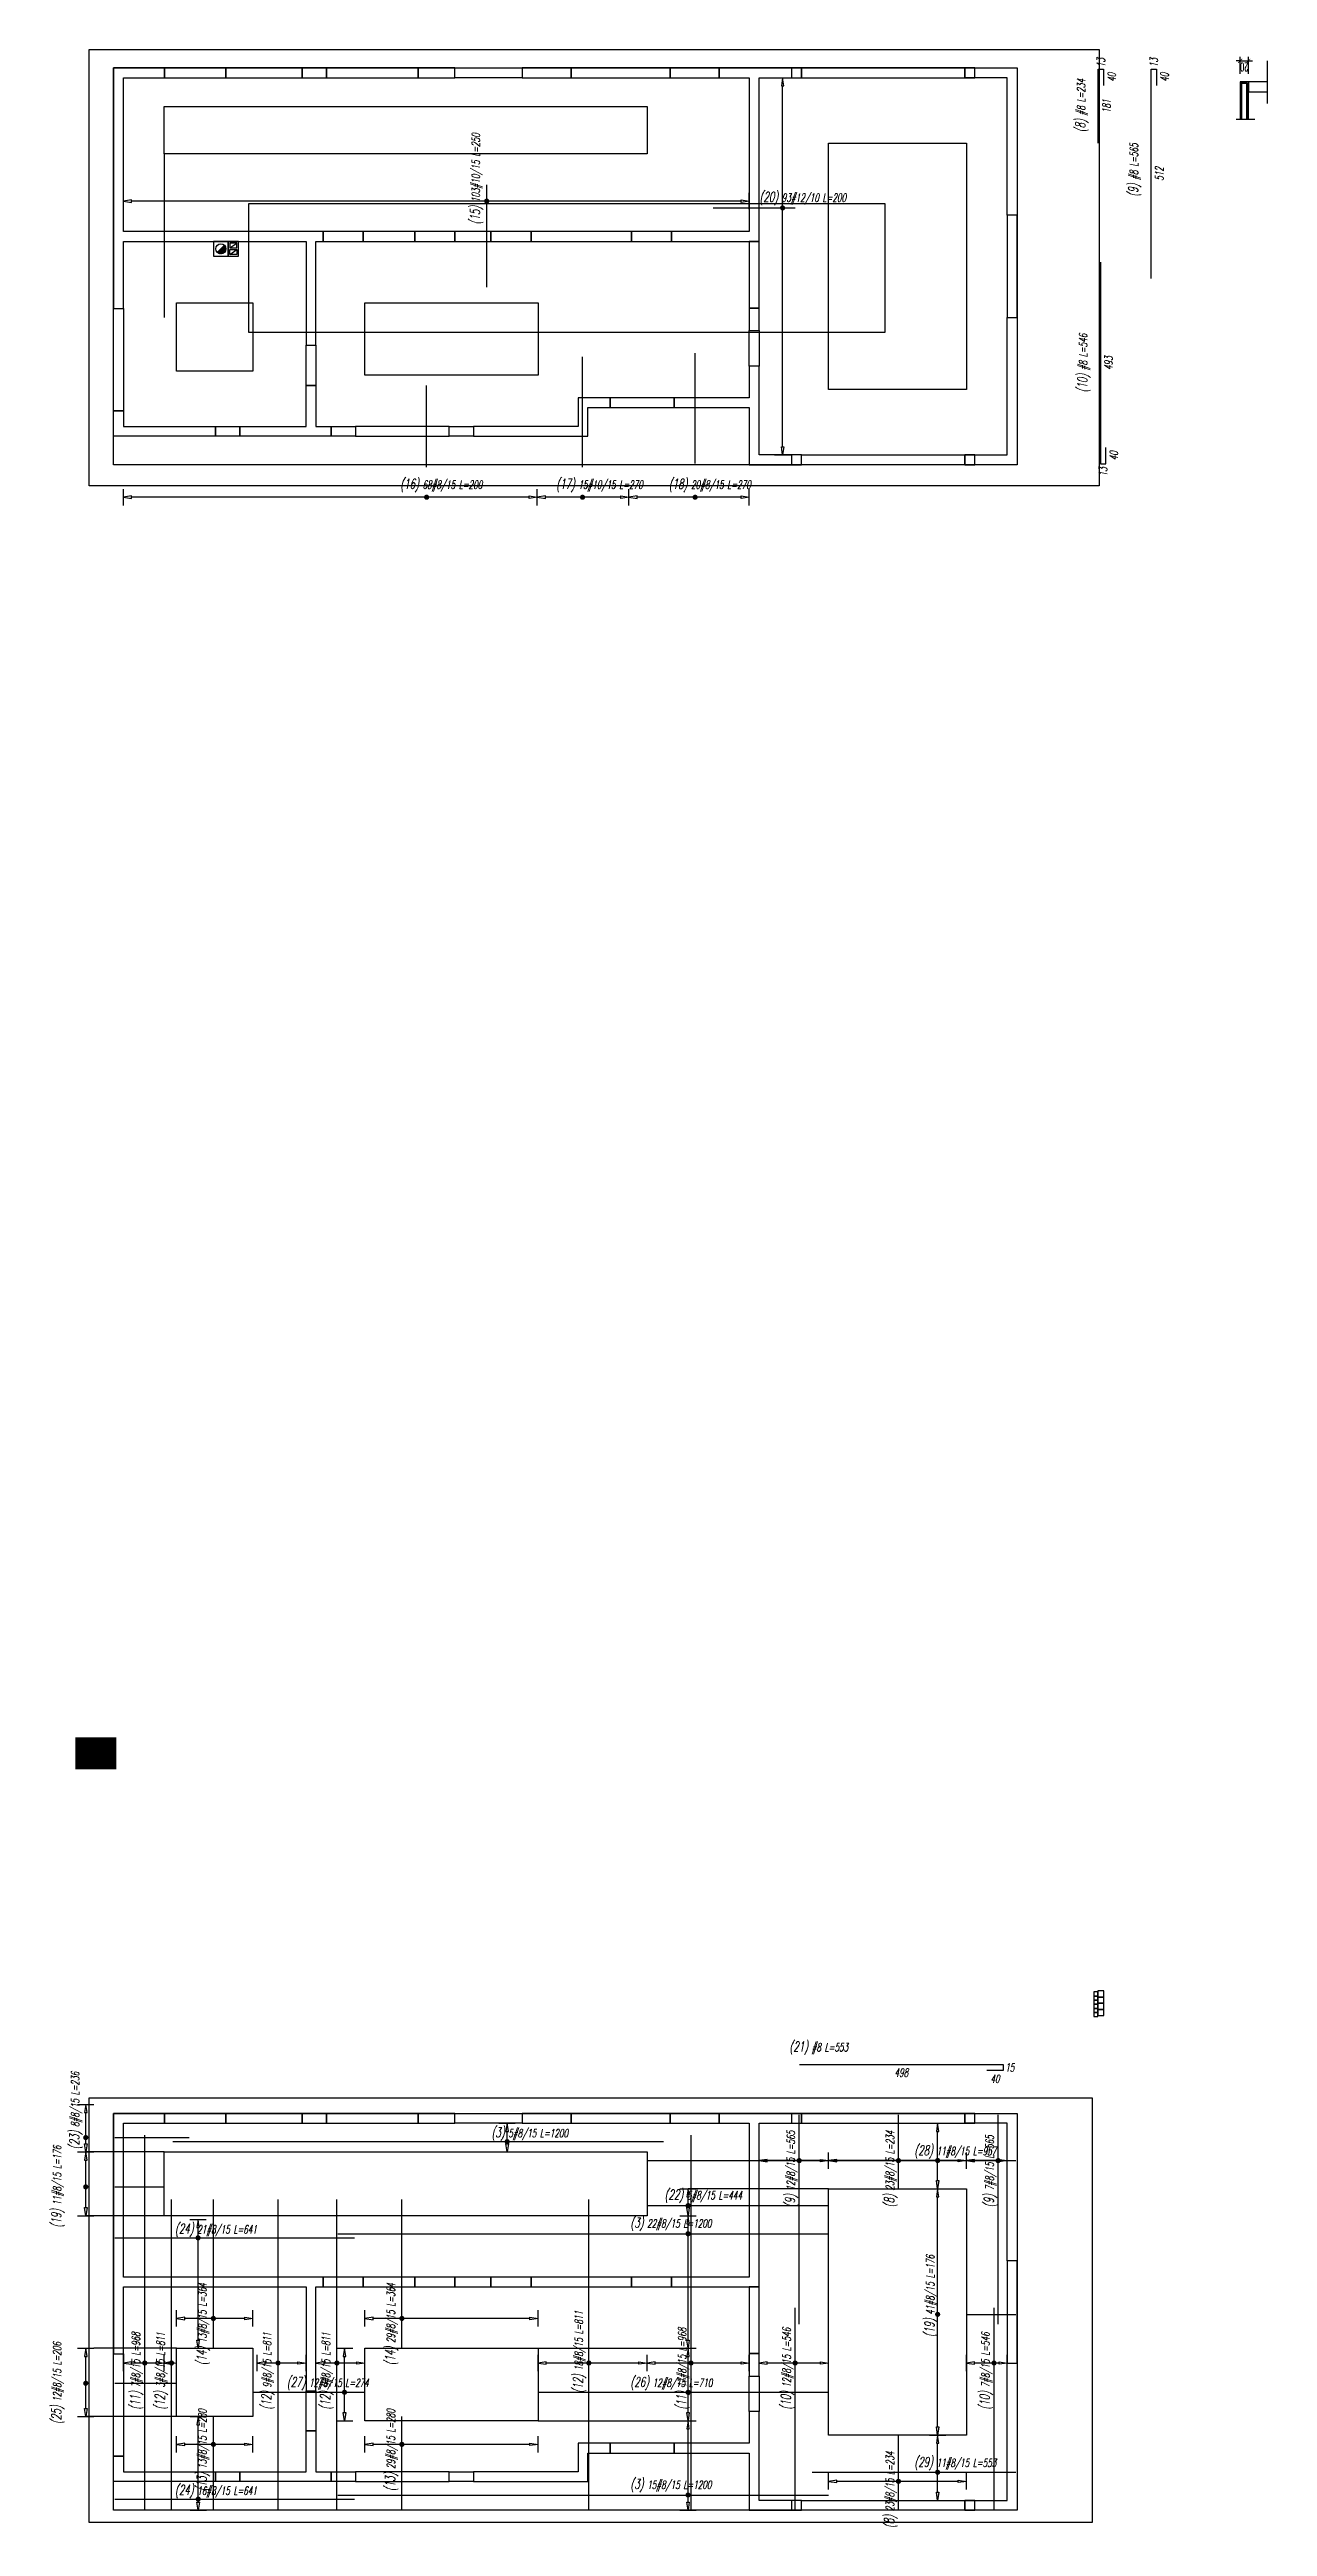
# Model space of a CAD drawing. Header units: millimetres. Extents: x -24587 to 37983, y -70862 to 338.
# Drawn here: x 30628 to 33607, y -66601 to -60546 of the extents above; entities that cross this region are included whole.
import ezdxf
from ezdxf.enums import TextEntityAlignment as Align

# ---------------------------------------------------------------- set-up
doc = ezdxf.new("R2010")
doc.units = ezdxf.units.MM
doc.header["$LTSCALE"] = 50
doc.linetypes.add('CENTER', pattern=[2, 1.25, -0.25, 0.25, -0.25])
doc.layers.get('Defpoints').update_dxf_attribs({"color": 251})
doc.layers.add('__NIEDRUK__', color=54, linetype='Continuous', plot=False)
for name, color, linetype in [('A-URZADZENIA', 93, 'Continuous'), ('K-DREWNO_OSIE', 8, 'CENTER'), ('K-HATCH', 8, 'Continuous'), ('K-NADPROŻA', 61, 'Continuous'), ('K-PODKŁAD', 255, 'Continuous'), ('K-SCIANY', 2, 'Continuous'), ('K-STROPY', 161, 'Continuous'), ('K-SŁUPY', 131, 'Continuous'), ('K-WYMIARY', 1, 'Continuous'), ('ZBROJA_HATCH', 21, 'Continuous'), ('ZBROJA_NIEZLICZAC', 255, 'Continuous'), ('ZBROJA_PRET', 161, 'Continuous'), ('ZBROJA_RZUTPR', 141, 'Continuous'), ('ZBROJA_RZUTPR1', 255, 'Continuous'), ('ZBROJA_WADLIWE', 1, 'Continuous'), ('ZBROJA_ZASIEG', 253, 'Continuous'), ('ZBROJA_ZESTAWIENIE', 62, 'Continuous'), ('ZBROJA_ZESTAWIENIE1', 252, 'Continuous'), ('ZBROJA_ZESTAWIENIE2', 30, 'Continuous'), ('ZBROJA_ZESTAWIENIE3', 141, 'Continuous'), ('ZBROJA_ZESTAWIENIE4', 210, 'Continuous'), ('ZBROJA_ZLICZAC', 125, 'Continuous')]:
    doc.layers.add(name, color=color, linetype=linetype)
doc.styles.add('STYL_ZBROJA', font='romanszb.shx', dxfattribs={"width": 0.65, "oblique": 12})
doc.styles.add('WYM1', font='romanszb.shx', dxfattribs={"width": 0.6})
doc.dimstyles.new('CM100', dxfattribs={"dimscale": 5, "dimtxt": 2, "dimasz": 1, "dimexe": 1, "dimexo": 2, "dimgap": 0.5, "dimtad": 1, "dimrnd": 0.5, "dimdsep": 46, "dimtxsty": 'WYM1', "dimblk": 'OBLIQUE', "dimcen": 0, "dimdle": 1, "dimclrd": 253, "dimclre": 251, "dimclrt": 30, "dimadec": 0, "dimazin": 0, "dimtfac": 1, "dimtix": 1, "dimtmove": 0, "dimatfit": 0, "dimfxl": 1, "dimtfillclr": 256, "dimtolj": 1, "dimarcsym": 0})
picture_1 = doc.add_image_def('image2.png', size_in_pixel=(1212, 513))
picture_2 = doc.add_image_def('image4.png', size_in_pixel=(1221, 527))

msp = doc.modelspace()

# ---------------------------------------------------------------- texts
at = {"layer": 'ZBROJA_NIEZLICZAC', "char_height": 20, "attachment_point": 8, "rotation": 90, "style": 'STYL_ZBROJA'}
for s, insert in [('\\H24;\\C71;\\H20;\\C256;\\H24;\\C71;(8)\\H20;\\C256; #8 L=234', (33169.307, -60683.46)), ('\\H24;\\C71;\\H20;\\C256;\\H24;\\C71;(9)\\H20;\\C256; #8 L=565', (33298.571, -60840.96)), ('\\H24;\\C71;\\H20;\\C256;\\H24;\\C71;(10)\\H20;\\C256; #8 L=546', (33174.48, -61312.96))]:
    msp.add_mtext(s, dxfattribs=dict(at, insert=insert))
at = {"layer": 'ZBROJA_NIEZLICZAC', "insert": (32509.731, -65447.653), "char_height": 20, "attachment_point": 8, "style": 'STYL_ZBROJA'}
msp.add_mtext('\\H24;\\C71;\\H20;\\C256;\\H24;\\C71;(21)\\H20;\\C256; #8 L=553', dxfattribs=at)
at = {"layer": 'ZBROJA_RZUTPR1', "style": 'STYL_ZBROJA', "oblique": 12, "width": 0.65}
for p in [(33199.807, -60567.27), (33329.071, -60567.27), (33204.98, -61567.46)]:
    msp.add_text('13', height=20, rotation=90, dxfattribs=at).set_placement(p, align=Align.MIDDLE_RIGHT)
for s, p in [('40', (33226.307, -60614.46)), ('40', (33355.571, -60614.46)), ('181', (33213.307, -60684.96)), ('512', (33342.571, -60850.46)), ('493', (33218.48, -61312.96)), ('40', (33231.48, -61539.46))]:
    msp.add_text(s, height=20, rotation=90, dxfattribs=at).set_placement(p, align=Align.MIDDLE)
for s, p in [('498', (32711.731, -65491.653)), ('40', (32940.731, -65506.653))]:
    msp.add_text(s, height=20, dxfattribs=at).set_placement(p, align=Align.MIDDLE)
msp.add_text('15', height=20, dxfattribs=at).set_placement((32987.921, -65479.153), align=Align.MIDDLE_RIGHT)
at = {"layer": 'ZBROJA_ZLICZAC', "char_height": 20, "attachment_point": 7, "rotation": 90, "style": 'STYL_ZBROJA'}
for s, insert in [('\\H24;\\C71;\\H20;\\C256;\\H24;\\C71;(15)\\H20;\\C256; 103#10/15 L=250', (31688.696, -60973.995)), ('\\H24;\\C71;\\H20;\\C256;\\H24;\\C71;(23)\\H20;\\C256; 8#8/15 L=236', (30708.89, -65679.07)), ('\\H24;\\C71;\\H20;\\C256;\\H24;\\C71;(19)\\H20;\\C256; 11#8/15 L=176', (30664.605, -65870.542)), ('\\H24;\\C71;\\H20;\\C256;\\H24;\\C71;(9)\\H20;\\C256; 12#8/15 L=565', (32459.169, -65820.809)), ('\\H24;\\C71;\\H20;\\C256;\\H24;\\C71;(8)\\H20;\\C256; 23#8/15 L=234', (32701.878, -65820.809)), ('\\H24;\\C71;\\H20;\\C256;\\H24;\\C71;(9)\\H20;\\C256; 7#8/15 L=565', (32945.62, -65820.809)), ('\\H24;\\C71;\\H20;\\C256;\\H24;\\C71;(19)\\H20;\\C256; 41#8/15 L=176', (32800.384, -66137.869)), ('\\H24;\\C71;\\H20;\\C256;\\H24;\\C71;(14)\\H20;\\C256; 13#8/15 L=364', (31020.157, -66206.875)), ('\\H24;\\C71;\\H20;\\C256;\\H24;\\C71;(14)\\H20;\\C256; 29#8/15 L=364', (31481.157, -66206.875)), ('\\H24;\\C71;\\H20;\\C256;\\H24;\\C71;(12)\\H20;\\C256; 18#8/15 L=811', (31940.786, -66274.6)), ('\\H24;\\C71;\\H20;\\C256;\\H24;\\C71;(11)\\H20;\\C256; 17#8/15 L=968', (32193.585, -66315.767)), ('\\H24;\\C71;\\H20;\\C256;\\H24;\\C71;(10)\\H20;\\C256; 12#8/15 L=546', (32449.169, -66315.767)), ('\\H24;\\C71;\\H20;\\C256;\\H24;\\C71;(25)\\H20;\\C256; 12#8/15 L=206', (30664.605, -66350.542)), ('\\H24;\\C71;\\H20;\\C256;\\H24;\\C71;(11)\\H20;\\C256; 7#8/15 L=968', (30857.474, -66315.767)), ('\\H24;\\C71;\\H20;\\C256;\\H24;\\C71;(12)\\H20;\\C256; 3#8/15 L=811', (30917.77, -66315.767)), ('\\H24;\\C71;\\H20;\\C256;\\H24;\\C71;(12)\\H20;\\C256; 9#8/15 L=811', (31178.336, -66315.767)), ('\\H24;\\C71;\\H20;\\C256;\\H24;\\C71;(12)\\H20;\\C256; 9#8/15 L=811', (31322.336, -66315.767)), ('\\H24;\\C71;\\H20;\\C256;\\H24;\\C71;(10)\\H20;\\C256; 7#8/15 L=546', (32935.62, -66315.767)), ('\\H24;\\C71;\\H20;\\C256;\\H24;\\C71;(13)\\H20;\\C256; 13#8/15 L=280', (31020.157, -66514.643)), ('\\H24;\\C71;\\H20;\\C256;\\H24;\\C71;(13)\\H20;\\C256; 29#8/15 L=280', (31481.157, -66514.643)), ('\\H24;\\C71;\\H20;\\C256;\\H24;\\C71;(8)\\H20;\\C256; 23#8/15 L=234', (32701.878, -66604.809))]:
    msp.add_mtext(s, dxfattribs=dict(at, insert=insert))
at = {"layer": 'ZBROJA_ZLICZAC', "char_height": 20, "attachment_point": 7, "style": 'STYL_ZBROJA'}
for s, insert in [('\\H24;\\C71;\\H20;\\C256;\\H24;\\C71;(20)\\H20;\\C256; 93#12/10 L=200', (32364.829, -60926.527)), ('\\H24;\\C71;\\H20;\\C256;\\H24;\\C71;(16)\\H20;\\C256; 68#8/15 L=200', (31486.166, -61628)), ('\\H24;\\C71;\\H20;\\C256;\\H24;\\C71;(17)\\H20;\\C256; 15#10/15 L=270', (31867.511, -61628)), ('\\H24;\\C71;\\H20;\\C256;\\H24;\\C71;(18)\\H20;\\C256; 20#8/15 L=270', (32142.866, -61628)), ('\\H24;\\C71;\\H20;\\C256;\\H24;\\C71;(3)\\H20;\\C256; 5#8/15 L=1200', (31709.25, -65657.784)), ('\\H24;\\C71;\\H20;\\C256;\\H24;\\C71;(28)\\H20;\\C256; 11#8/15 L=957', (32743.478, -65701.425)), ('\\H24;\\C71;\\H20;\\C256;\\H24;\\C71;(22)\\H20;\\C256; 5#8/15 L=444', (32132.677, -65809.618)), ('\\H24;\\C71;\\H20;\\C256;\\H24;\\C71;(24)\\H20;\\C256; 21#8/15 L=641', (30935.043, -65892.907)), ('\\H24;\\C71;\\H20;\\C256;\\H24;\\C71;(3)\\H20;\\C256; 22#8/15 L=1200', (32048.957, -65878.422)), ('\\H24;\\C71;\\H20;\\C256;\\H24;\\C71;(27)\\H20;\\C256; 12#8/15 L=274', (31208.686, -66267.823)), ('\\H24;\\C71;\\H20;\\C256;\\H24;\\C71;(26)\\H20;\\C256; 12#8/15 L=710', (32048.957, -66267.823)), ('\\H24;\\C71;\\H20;\\C256;\\H24;\\C71;(29)\\H20;\\C256; 11#8/15 L=553', (32743.478, -66463.425)), ('\\H24;\\C71;\\H20;\\C256;\\H24;\\C71;(24)\\H20;\\C256; 16#8/15 L=641', (30935.043, -66531.573)), ('\\H24;\\C71;\\H20;\\C256;\\H24;\\C71;(3)\\H20;\\C256; 15#8/15 L=1200', (32048.957, -66517.088))]:
    msp.add_mtext(s, dxfattribs=dict(at, insert=insert))

# ---------------------------------------------------------------- blocks, each defined once
blk = doc.blocks.new('A$C0BFB608B')
h = blk.add_hatch()
h.set_pattern_fill('ANSI31', color=256, scale=8)
h.set_pattern_definition([(315, (77083.3279, 191572.2395), (0.707106781, 0.707106781), [])])
h.paths.add_polyline_path([(8.8, 8.8, 0.198912), (0, 12.4, 0.668179), (-8.8, -8.8)])
blk.add_lwpolyline([(18, 18), (-18, 18), (-18, -18), (18, -18)], close=True)
blk.add_lwpolyline([(8.8, 8.8), (-8.8, -8.8)])
blk.add_circle((0, 0), 12.4)
blk = doc.blocks.new('A$C650043E8')
for points in [[(12.5, -18), (12.5, 18), (-12.5, 18), (-12.5, -18)], [(-8.5, 14), (8.5, 14), (8.5, 2), (-8.5, 2)], [(-8.5, -14), (8.5, -14), (8.5, -2), (-8.5, -2)]]:
    blk.add_lwpolyline(points, close=True)
blk = doc.blocks.new('_ArchTick')
at = {"color": 0, "linetype": 'ByBlock', "const_width": 0.15}
blk.add_lwpolyline([(-0.5, -0.5), (0.5, 0.5)], dxfattribs=at)
blk = doc.blocks.new('*D559')
at = {"layer": 'Defpoints', "color": 0, "transparency": 16777216}
for p in [(33560.4, -60574.1), (33540.4, -60625.7), (33560.4, -60625.7)]:
    blk.add_point(p, dxfattribs=at)
at = {"layer": 'K-WYMIARY', "color": 253, "lineweight": -2, "transparency": 16777216}
for p, q in [((33540.4, -60574.1), (33530.4, -60574.1)), ((33540.4, -60574.1), (33560.4, -60574.1)), ((33560.4, -60574.1), (33570.4, -60574.1))]:
    blk.add_line(p, q, dxfattribs=at)
at = {"layer": 'K-WYMIARY', "color": 251, "lineweight": -2, "transparency": 16777216}
for p, q in [((33540.4, -60605.7), (33540.4, -60564.1)), ((33560.4, -60605.7), (33560.4, -60564.1))]:
    blk.add_line(p, q, dxfattribs=at)
at = {"layer": 'K-WYMIARY', "color": 253, "lineweight": -2, "transparency": 16777216, "xscale": 10, "yscale": 10, "zscale": 10}
blk.add_blockref('_ArchTick', (33540.4, -60574.1), dxfattribs=at)
at = {"layer": 'K-WYMIARY', "color": 253, "lineweight": -2, "transparency": 16777216, "xscale": 10, "yscale": 10, "zscale": 10, "rotation": 180}
blk.add_blockref('_ArchTick', (33560.4, -60574.1), dxfattribs=at)
at = {"layer": 'K-WYMIARY', "color": 30, "transparency": 16777216, "insert": (33550.4, -60589.1), "char_height": 20, "attachment_point": 5, "rotation": 180, "style": 'WYM1'}
blk.add_mtext('\\A1;20', dxfattribs=at)

# ---------------------------------------------------------------- dimensions: what is measured, and where the dimension line sits
at = {"layer": 'K-WYMIARY'}
dim = msp.add_linear_dim(base=(33560.367, -60574.058), p1=(33540.367, -60625.731), p2=(33560.367, -60625.731), angle=180, dimstyle='CM100', override={"dimscale": 10, "dimblk": 'ArchTick'}, dxfattribs=at)
dim.commit()
dim.dimension.update_dxf_attribs({"geometry": '*D559', "text_midpoint": (33550.367, -60589.058)})

# ---------------------------------------------------------------- linework, layer by layer
for points in [[(33607.186, -60678.223), (33607.186, -60573.914)], [(33560.367, -60716.372), (33560.367, -60625.731), (33540.367, -60625.731), (33540.367, -60716.372)], [(33607.186, -60625.731), (33560.367, -60625.731), (33560.367, -60649.731), (33607.186, -60649.731)], [(33530.786, -60716.372), (33575.813, -60716.372)]]:
    msp.add_lwpolyline(points)
at = {"layer": '__NIEDRUK__'}
for points in [[(33557.867, -60716.372), (33557.867, -60628.231), (33542.867, -60628.231), (33542.867, -60716.372)], [(33556.867, -60716.372), (33556.867, -60629.231), (33543.867, -60629.231), (33543.867, -60716.372)]]:
    msp.add_lwpolyline(points, dxfattribs=at)
msp.add_lwpolyline([(31115.973, -60922.794), (32671.306, -60922.794), (32671.306, -61238.127), (31115.973, -61238.127)], close=True, dxfattribs=at)
at = {"layer": 'A-URZADZENIA'}
for p, q in [((31069.306, -61031.46), (31086.306, -61019.46)), ((31069.306, -61031.46), (31086.306, -61019.46)), ((31069.306, -61047.46), (31086.306, -61035.46)), ((31069.306, -61047.46), (31086.306, -61035.46))]:
    msp.add_line(p, q, dxfattribs=at)
at = {"layer": 'K-DREWNO_OSIE'}
msp.add_lwpolyline([(31115.973, -60922.794), (32671.306, -60922.794), (32671.306, -61238.127), (31115.973, -61238.127)], close=True, dxfattribs=at)
at = {"layer": 'K-HATCH'}
for points in [[(30908.64, -60685.46), (32089.64, -60685.46), (32089.64, -60801.46), (30908.64, -60801.46)], [(32533.64, -60775.46), (32870.64, -60775.46), (32870.64, -61377.46), (32533.64, -61377.46)], [(30938.64, -61165.46), (31125.64, -61165.46), (31125.64, -61332.46), (30938.64, -61332.46)], [(31399.64, -61165.46), (31823.065, -61165.46), (31823.065, -61342.46), (31399.64, -61342.46)], [(30908.64, -65685.46), (32089.64, -65685.46), (32089.64, -65841.46), (30908.64, -65841.46)], [(32533.64, -65775.46), (32870.64, -65775.46), (32870.64, -66377.46), (32533.64, -66377.46)], [(30938.64, -66165.46), (31125.64, -66165.46), (31125.64, -66332.46), (30938.64, -66332.46)], [(31399.64, -66165.46), (31823.065, -66165.46), (31823.065, -66342.46), (31399.64, -66342.46)]]:
    msp.add_lwpolyline(points, close=True, dxfattribs=at)
for points in [[(30908.64, -65685.46), (30716.649, -65685.46)], [(32533.64, -65775.46), (32189.853, -65775.46)], [(30908.64, -65841.46), (30716.649, -65841.46)], [(30938.64, -66165.46), (30736.649, -66165.46)], [(31823.065, -66165.46), (32189.853, -66165.46)], [(30938.64, -66332.46), (30716.649, -66332.46)], [(31823.065, -66342.46), (32189.853, -66342.46)]]:
    msp.add_lwpolyline(points, dxfattribs=at)
at = {"layer": 'K-NADPROŻA'}
for points in [[(30909.351, -60615.46), (31059.351, -60615.46), (31059.351, -60591.46), (30909.351, -60591.46)], [(31245.64, -60615.46), (31305.64, -60615.46), (31305.64, -60591.46), (31245.64, -60591.46)], [(31529.713, -60615.46), (31619.713, -60615.46), (31619.713, -60591.46), (31529.713, -60591.46)], [(31784.032, -60615.46), (31904.032, -60615.46), (31904.032, -60591.46), (31784.032, -60591.46)], [(32146.205, -60615.46), (32266.205, -60615.46), (32266.205, -60591.46), (32146.205, -60591.46)], [(32467.14, -60615.46), (32867.14, -60615.46), (32867.14, -60591.46), (32467.14, -60591.46)], [(32994.64, -60951.46), (32970.64, -60951.46), (32970.64, -61201.46), (32994.64, -61201.46)], [(31297.59, -61015.46), (31395.64, -61015.46), (31395.64, -60991.46), (31297.59, -60991.46)], [(31521.663, -61015.46), (31619.713, -61015.46), (31619.713, -60991.46), (31521.663, -60991.46)], [(31707.713, -61015.46), (31805.762, -61015.46), (31805.762, -60991.46), (31707.713, -60991.46)], [(32051.466, -61015.46), (32149.516, -61015.46), (32149.516, -60991.46), (32051.466, -60991.46)], [(32339.64, -61178.46), (32363.64, -61178.46), (32363.64, -61015.46), (32339.64, -61015.46)], [(30784.64, -61179.334), (30808.64, -61179.334), (30808.64, -61429.334), (30784.64, -61429.334)], [(31255.64, -61269.41), (31279.64, -61269.41), (31279.64, -61367.46), (31255.64, -61367.46)], [(32339.64, -61233.21), (32363.64, -61233.21), (32363.64, -61320.21), (32339.64, -61320.21)], [(32156.14, -61397.46), (31999.14, -61397.46), (31999.14, -61421.46), (32156.14, -61421.46)], [(31093.83, -61491.46), (31033.83, -61491.46), (31033.83, -61467.46), (31093.83, -61467.46)], [(31376.57, -61491.46), (31316.57, -61491.46), (31316.57, -61467.46), (31376.57, -61467.46)], [(31665.508, -61491.46), (31605.508, -61491.46), (31605.508, -61467.46), (31665.508, -61467.46)], [(32867.14, -61561.46), (32467.14, -61561.46), (32467.14, -61537.46), (32867.14, -61537.46)], [(30909.351, -65615.46), (31059.351, -65615.46), (31059.351, -65591.46), (30909.351, -65591.46)], [(31245.64, -65615.46), (31305.64, -65615.46), (31305.64, -65591.46), (31245.64, -65591.46)], [(31529.713, -65615.46), (31619.713, -65615.46), (31619.713, -65591.46), (31529.713, -65591.46)], [(31784.032, -65615.46), (31904.032, -65615.46), (31904.032, -65591.46), (31784.032, -65591.46)], [(32146.205, -65615.46), (32266.205, -65615.46), (32266.205, -65591.46), (32146.205, -65591.46)], [(32467.14, -65615.46), (32867.14, -65615.46), (32867.14, -65591.46), (32467.14, -65591.46)], [(31297.59, -66015.46), (31395.64, -66015.46), (31395.64, -65991.46), (31297.59, -65991.46)], [(31521.663, -66015.46), (31619.713, -66015.46), (31619.713, -65991.46), (31521.663, -65991.46)], [(31707.713, -66015.46), (31805.762, -66015.46), (31805.762, -65991.46), (31707.713, -65991.46)], [(32051.466, -66015.46), (32149.516, -66015.46), (32149.516, -65991.46), (32051.466, -65991.46)], [(32994.64, -65951.46), (32970.64, -65951.46), (32970.64, -66201.46), (32994.64, -66201.46)], [(32339.64, -66178.46), (32363.64, -66178.46), (32363.64, -66015.46), (32339.64, -66015.46)], [(30784.64, -66179.334), (30808.64, -66179.334), (30808.64, -66429.334), (30784.64, -66429.334)], [(32339.64, -66233.21), (32363.64, -66233.21), (32363.64, -66320.21), (32339.64, -66320.21)], [(31255.64, -66269.41), (31279.64, -66269.41), (31279.64, -66367.46), (31255.64, -66367.46)], [(32156.14, -66397.46), (31999.14, -66397.46), (31999.14, -66421.46), (32156.14, -66421.46)], [(31093.83, -66491.46), (31033.83, -66491.46), (31033.83, -66467.46), (31093.83, -66467.46)], [(31376.57, -66491.46), (31316.57, -66491.46), (31316.57, -66467.46), (31376.57, -66467.46)], [(31665.508, -66491.46), (31605.508, -66491.46), (31605.508, -66467.46), (31665.508, -66467.46)], [(32867.14, -66561.46), (32467.14, -66561.46), (32467.14, -66537.46), (32867.14, -66537.46)]]:
    msp.add_lwpolyline(points, close=True, dxfattribs=at)
at = {"layer": 'K-SCIANY'}
for points in [[(30909.351, -60591.46), (30784.64, -60591.46), (30784.64, -61179.334), (30808.64, -61179.334), (30808.64, -61015.46), (31255.64, -61015.46), (31255.64, -61269.41), (31279.64, -61269.41), (31279.64, -61015.46), (31297.59, -61015.46), (31297.59, -60991.46), (30808.64, -60991.46), (30808.64, -60615.46), (30909.351, -60615.46)], [(31059.351, -60615.46), (31245.64, -60615.46), (31245.64, -60591.46), (31059.351, -60591.46)], [(31305.64, -60615.46), (31529.713, -60615.46), (31529.713, -60591.46), (31305.64, -60591.46)], [(31784.032, -60615.46), (31619.713, -60615.46), (31619.713, -60591.46), (31784.032, -60591.46)], [(31904.032, -60615.46), (32146.205, -60615.46), (32146.205, -60591.46), (31904.032, -60591.46)], [(32867.14, -60591.46), (32994.64, -60591.46), (32994.64, -60951.46), (32970.64, -60951.46), (32970.64, -60615.46), (32867.14, -60615.46)], [(31521.663, -60991.46), (31395.64, -60991.46), (31395.64, -61015.46), (31521.663, -61015.46)], [(31619.713, -61015.46), (31707.713, -61015.46), (31707.713, -60991.46), (31619.713, -60991.46)], [(31805.762, -61015.46), (32051.466, -61015.46), (32051.466, -60991.46), (31805.762, -60991.46)], [(32970.64, -61201.46), (32994.64, -61201.46), (32994.64, -61561.46), (32867.14, -61561.46), (32867.14, -61537.46), (32970.64, -61537.46)], [(32467.062, -61537.46), (32363.64, -61537.46), (32363.64, -61320.21), (32339.64, -61320.21), (32339.64, -61397.46), (32156.14, -61397.46), (32156.14, -61421.46), (32339.64, -61421.46), (32339.64, -61561.46), (32467.14, -61561.46)], [(31255.64, -61367.46), (31279.64, -61367.46), (31279.64, -61467.46), (31316.57, -61467.46), (31316.57, -61491.46), (31093.83, -61491.46), (31093.83, -61467.46), (31255.64, -61467.46)], [(31033.83, -61491.46), (30784.64, -61491.46), (30784.64, -61429.334), (30808.64, -61429.334), (30808.64, -61467.46), (31033.83, -61467.46)], [(31999.14, -61397.46), (31921.14, -61397.46), (31921.14, -61467.46), (31665.508, -61467.46), (31665.508, -61491.46), (31945.14, -61491.46), (31945.14, -61421.46), (31999.14, -61421.46)], [(31376.57, -61491.46), (31605.508, -61491.46), (31605.508, -61467.46), (31376.57, -61467.46)], [(30909.351, -65591.46), (30784.64, -65591.46), (30784.64, -66179.334), (30808.64, -66179.334), (30808.64, -66015.46), (31255.64, -66015.46), (31255.64, -66269.41), (31279.64, -66269.41), (31279.64, -66015.46), (31297.59, -66015.46), (31297.59, -65991.46), (30808.64, -65991.46), (30808.64, -65615.46), (30909.351, -65615.46)], [(31059.351, -65615.46), (31245.64, -65615.46), (31245.64, -65591.46), (31059.351, -65591.46)], [(31305.64, -65615.46), (31529.713, -65615.46), (31529.713, -65591.46), (31305.64, -65591.46)], [(31784.032, -65615.46), (31619.713, -65615.46), (31619.713, -65591.46), (31784.032, -65591.46)], [(31904.032, -65615.46), (32146.205, -65615.46), (32146.205, -65591.46), (31904.032, -65591.46)], [(32867.14, -65591.46), (32994.64, -65591.46), (32994.64, -65951.46), (32970.64, -65951.46), (32970.64, -65615.46), (32867.14, -65615.46)], [(31521.663, -65991.46), (31395.64, -65991.46), (31395.64, -66015.46), (31521.663, -66015.46)], [(31619.713, -66015.46), (31707.713, -66015.46), (31707.713, -65991.46), (31619.713, -65991.46)], [(31805.762, -66015.46), (32051.466, -66015.46), (32051.466, -65991.46), (31805.762, -65991.46)], [(32970.64, -66201.46), (32994.64, -66201.46), (32994.64, -66561.46), (32867.14, -66561.46), (32867.14, -66537.46), (32970.64, -66537.46)], [(32467.062, -66537.46), (32363.64, -66537.46), (32363.64, -66320.21), (32339.64, -66320.21), (32339.64, -66397.46), (32156.14, -66397.46), (32156.14, -66421.46), (32339.64, -66421.46), (32339.64, -66561.46), (32467.14, -66561.46)], [(31255.64, -66367.46), (31279.64, -66367.46), (31279.64, -66467.46), (31316.57, -66467.46), (31316.57, -66491.46), (31093.83, -66491.46), (31093.83, -66467.46), (31255.64, -66467.46)], [(31999.14, -66397.46), (31921.14, -66397.46), (31921.14, -66467.46), (31665.508, -66467.46), (31665.508, -66491.46), (31945.14, -66491.46), (31945.14, -66421.46), (31999.14, -66421.46)], [(31033.83, -66491.46), (30784.64, -66491.46), (30784.64, -66429.334), (30808.64, -66429.334), (30808.64, -66467.46), (31033.83, -66467.46)], [(31376.57, -66491.46), (31605.508, -66491.46), (31605.508, -66467.46), (31376.57, -66467.46)]]:
    msp.add_lwpolyline(points, close=True, dxfattribs=at)
for points in [[(32149.516, -60991.46), (32149.516, -61015.46), (32363.64, -61015.46), (32363.64, -60615.46), (32467.14, -60615.46), (32467.14, -60591.46), (32266.205, -60591.46), (32266.205, -60615.46), (32339.64, -60615.46), (32339.64, -60991.46), (32149.516, -60991.46)], [(32149.516, -65991.46), (32149.516, -66015.46), (32363.64, -66015.46), (32363.64, -65615.46), (32467.14, -65615.46), (32467.14, -65591.46), (32266.205, -65591.46), (32266.205, -65615.46), (32339.64, -65615.46), (32339.64, -65991.46), (32149.516, -65991.46)]]:
    msp.add_lwpolyline(points, dxfattribs=at)
at = {"layer": 'K-STROPY'}
for points in [[(30784.64, -60591.46), (32994.64, -60591.46), (32994.64, -61561.46), (30784.64, -61561.46)], [(30784.64, -65591.46), (32994.64, -65591.46), (32994.64, -66561.46), (30784.64, -66561.46)]]:
    msp.add_lwpolyline(points, close=True, dxfattribs=at)
at = {"layer": 'K-SŁUPY'}
for points in [[(32443.14, -60615.46), (32467.14, -60615.46), (32467.14, -60591.46), (32443.14, -60591.46)], [(32867.14, -60615.46), (32891.14, -60615.46), (32891.14, -60591.46), (32867.14, -60591.46)], [(32339.64, -61233.21), (32363.64, -61233.21), (32363.64, -61178.46), (32339.64, -61178.46)], [(32443.14, -61561.46), (32467.14, -61561.46), (32467.14, -61537.46), (32443.14, -61537.46)], [(32867.14, -61561.46), (32891.14, -61561.46), (32891.14, -61537.46), (32867.14, -61537.46)], [(32443.14, -65615.46), (32467.14, -65615.46), (32467.14, -65591.46), (32443.14, -65591.46)], [(32867.14, -65615.46), (32891.14, -65615.46), (32891.14, -65591.46), (32867.14, -65591.46)], [(32339.64, -66233.21), (32363.64, -66233.21), (32363.64, -66178.46), (32339.64, -66178.46)], [(32443.14, -66561.46), (32467.14, -66561.46), (32467.14, -66537.46), (32443.14, -66537.46)], [(32867.14, -66561.46), (32891.14, -66561.46), (32891.14, -66537.46), (32867.14, -66537.46)]]:
    msp.add_lwpolyline(points, close=True, dxfattribs=at)
at = {"layer": 'K-WYMIARY'}
for points in [[(33182.139, -65304.522), (33192.139, -65304.522), (33192.139, -65294.522), (33182.139, -65294.522)], [(33182.139, -65314.522), (33192.139, -65314.522), (33192.139, -65304.522), (33182.139, -65304.522)], [(33182.139, -65324.522), (33192.139, -65324.522), (33192.139, -65314.522), (33182.139, -65314.522)], [(33182.139, -65334.522), (33192.139, -65334.522), (33192.139, -65324.522), (33182.139, -65324.522)], [(33192.139, -65307.022), (33207.139, -65307.022), (33207.139, -65292.022), (33192.139, -65292.022)], [(33192.139, -65322.022), (33207.139, -65322.022), (33207.139, -65307.022), (33192.139, -65307.022)], [(33192.139, -65337.022), (33207.139, -65337.022), (33207.139, -65322.022), (33192.139, -65322.022)], [(33182.139, -65344.522), (33192.139, -65344.522), (33192.139, -65334.522), (33182.139, -65334.522)], [(33182.139, -65354.522), (33192.139, -65354.522), (33192.139, -65344.522), (33182.139, -65344.522)], [(33192.139, -65352.022), (33207.139, -65352.022), (33207.139, -65337.022), (33192.139, -65337.022)]]:
    msp.add_lwpolyline(points, close=True, dxfattribs=at)
at = {"layer": 'ZBROJA_HATCH', "const_width": 6}
msp.add_lwpolyline([(30691.518, -64675.453), (30791.518, -64675.453)], dxfattribs=at)
at = {"layer": 'ZBROJA_NIEZLICZAC', "const_width": 6}
msp.add_lwpolyline([(30691.518, -64681.453), (30791.518, -64681.453)], dxfattribs=at)
at = {"layer": 'ZBROJA_PRET'}
for p, q in [((31697.415, -61127.133), (31697.415, -60877.133)), ((32251.64, -60933.607), (32451.64, -60933.607)), ((31931.785, -61567.392), (31931.785, -61297.392)), ((32207.14, -61558.46), (32207.14, -61288.46)), ((31550.44, -61567.392), (31550.44, -61367.392)), ((32461.804, -66106.502), (32461.804, -65594.46)), ((32704.514, -65775.46), (32704.514, -65594.46)), ((32948.256, -66106.502), (32948.256, -65594.46)), ((30787.64, -65650.379), (30969.486, -65650.379)), ((30861.028, -66559.46), (30861.028, -65644.46)), ((30929.64, -65660.379), (32129.64, -65660.379)), ((32197.14, -66559.46), (32197.14, -65644.46)), ((32089.64, -65706.492), (32991.64, -65706.492)), ((30787.64, -65770.948), (30908.64, -65770.948)), ((30926.488, -66559.46), (30926.488, -65801.46)), ((31028.875, -66165.46), (31028.875, -65801.46)), ((31187.054, -66559.46), (31187.054, -65801.46)), ((31331.054, -66559.46), (31331.054, -65801.46)), ((31489.875, -66165.46), (31489.875, -65801.46)), ((31947.14, -66559.46), (31947.14, -65801.46)), ((32089.64, -65816.698), (32533.64, -65816.698)), ((30787.64, -65895.502), (31373.64, -65895.502)), ((31333.64, -65885.502), (32533.64, -65885.502)), ((32451.804, -66559.46), (32451.804, -66066.46)), ((32870.64, -66082.558), (32991.64, -66082.558)), ((32938.256, -66559.46), (32938.256, -66066.46)), ((30787.64, -66250.948), (30938.64, -66250.948)), ((31125.64, -66272.986), (31399.64, -66272.986)), ((31823.065, -66272.986), (32533.64, -66272.986)), ((31028.875, -66559.46), (31028.875, -66332.46)), ((31489.875, -66559.46), (31489.875, -66332.46)), ((32704.514, -66559.46), (32704.514, -66378.46)), ((32493.64, -66468.492), (32991.64, -66468.492)), ((30787.64, -66534.169), (31373.64, -66534.169)), ((31333.64, -66524.169), (32533.64, -66524.169))]:
    msp.add_line(p, q, dxfattribs=at)
at = {"layer": 'ZBROJA_PRET', "const_width": 6}
msp.add_lwpolyline([(30691.518, -64687.453), (30791.518, -64687.453)], dxfattribs=at)
at = {"layer": 'ZBROJA_RZUTPR'}
for points in [[(33193.307, -60775.46), (33193.307, -60594.46, -0.41421356), (33193.307, -60594.46), (33206.307, -60594.46, -0.41421356), (33206.307, -60594.46), (33206.307, -60634.46)], [(33322.571, -61106.46), (33322.571, -60594.46, -0.41421356), (33322.571, -60594.46), (33335.571, -60594.46, -0.41421356), (33335.571, -60594.46), (33335.571, -60634.46)], [(33198.48, -61066.46), (33198.48, -61559.46, 0.41421356), (33198.48, -61559.46), (33211.48, -61559.46, 0.41421356), (33211.48, -61559.46), (33211.48, -61519.46)], [(32462.731, -65471.653), (32960.731, -65471.653, -0.41421356), (32960.731, -65471.653), (32960.731, -65486.653, -0.41421356), (32960.731, -65486.653), (32920.731, -65486.653)]]:
    msp.add_lwpolyline(points, format="xyb", dxfattribs=at)
at = {"layer": 'ZBROJA_RZUTPR', "const_width": 6}
msp.add_lwpolyline([(30691.518, -64693.453), (30791.518, -64693.453)], dxfattribs=at)
at = {"layer": 'ZBROJA_RZUTPR1', "const_width": 6}
msp.add_lwpolyline([(30691.518, -64699.453), (30791.518, -64699.453)], dxfattribs=at)
at = {"layer": 'ZBROJA_WADLIWE', "const_width": 6}
msp.add_lwpolyline([(30691.518, -64705.453), (30791.518, -64705.453)], dxfattribs=at)
at = {"layer": 'ZBROJA_ZASIEG'}
for p, q in [((32401.191, -60615.46), (32441.191, -60615.46)), ((30808.64, -60937.019), (30808.64, -60897.019)), ((32339.64, -60937.019), (32339.64, -60897.019)), ((32401.191, -61537.46), (32441.191, -61537.46)), ((30808.64, -61660.786), (30808.64, -61620.786)), ((31821.14, -61660.786), (31821.14, -61620.786)), ((31821.14, -61660.786), (31821.14, -61620.786)), ((32045.14, -61660.786), (32045.14, -61620.786)), ((32045.14, -61660.786), (32045.14, -61620.786)), ((32339.64, -61660.786), (32339.64, -61620.786)), ((30696.649, -65569.348), (30736.649, -65569.348)), ((31727.394, -65615.46), (31767.394, -65615.46)), ((32780.367, -65615.46), (32820.367, -65615.46)), ((30696.649, -65685.46), (30736.649, -65685.46)), ((30696.649, -65685.46), (30736.649, -65685.46)), ((31727.394, -65685.46), (31767.394, -65685.46)), ((32363.64, -65726.702), (32363.64, -65686.702)), ((32533.64, -65726.702), (32533.64, -65686.702)), ((32533.64, -65726.702), (32533.64, -65686.702)), ((32870.64, -65726.702), (32870.64, -65686.702)), ((32870.64, -65726.702), (32870.64, -65686.702)), ((32970.64, -65726.702), (32970.64, -65686.702)), ((32169.853, -65775.46), (32209.853, -65775.46)), ((32780.367, -65775.46), (32820.367, -65775.46)), ((32780.367, -65775.46), (32820.367, -65775.46)), ((30696.649, -65841.46), (30736.649, -65841.46)), ((30971.394, -65850.583), (31011.394, -65850.583)), ((32169.853, -65841.46), (32209.853, -65841.46)), ((32169.853, -65841.46), (32209.853, -65841.46)), ((30938.64, -66112.568), (30938.64, -66072.568)), ((31125.64, -66112.568), (31125.64, -66072.568)), ((31399.64, -66112.568), (31399.64, -66072.568)), ((31823.065, -66112.568), (31823.065, -66072.568)), ((30696.649, -66165.46), (30736.649, -66165.46)), ((30971.394, -66165.46), (31011.394, -66165.46)), ((31329.582, -66165.46), (31369.582, -66165.46)), ((32169.853, -66165.46), (32209.853, -66165.46)), ((32169.853, -66165.46), (32209.853, -66165.46)), ((30808.64, -66221.46), (30808.64, -66181.46)), ((30908.64, -66221.46), (30908.64, -66181.46)), ((30908.64, -66221.46), (30908.64, -66181.46)), ((30938.64, -66221.46), (30938.64, -66181.46)), ((31135.64, -66221.46), (31135.64, -66181.46)), ((31255.64, -66221.46), (31255.64, -66181.46)), ((31279.64, -66221.46), (31279.64, -66181.46)), ((31399.64, -66221.46), (31399.64, -66181.46)), ((31823.065, -66221.46), (31823.065, -66181.46)), ((32089.64, -66221.46), (32089.64, -66181.46)), ((32089.64, -66221.46), (32089.64, -66181.46)), ((32339.64, -66221.46), (32339.64, -66181.46)), ((32363.64, -66221.46), (32363.64, -66181.46)), ((32533.64, -66221.46), (32533.64, -66181.46)), ((32870.64, -66221.46), (32870.64, -66181.46)), ((32970.64, -66221.46), (32970.64, -66181.46)), ((30696.649, -66332.46), (30736.649, -66332.46)), ((30971.737, -66332.46), (31011.737, -66332.46)), ((31329.582, -66342.46), (31369.582, -66342.46)), ((32169.853, -66342.46), (32209.853, -66342.46)), ((32169.853, -66342.46), (32209.853, -66342.46)), ((30938.64, -66420.336), (30938.64, -66380.336)), ((31125.64, -66420.336), (31125.64, -66380.336)), ((31399.64, -66420.336), (31399.64, -66380.336)), ((31823.065, -66420.336), (31823.065, -66380.336)), ((32780.367, -66377.46), (32820.367, -66377.46)), ((32780.367, -66377.46), (32820.367, -66377.46)), ((32533.64, -66510.702), (32533.64, -66470.702)), ((32870.64, -66510.702), (32870.64, -66470.702)), ((32780.367, -66537.46), (32820.367, -66537.46)), ((30971.737, -66561.46), (31011.737, -66561.46)), ((32169.853, -66561.46), (32209.853, -66561.46))]:
    msp.add_line(p, q, dxfattribs=at)
for points in [[(32421.191, -61517.46), (32424.291, -61517.46), (32421.191, -61537.46), (32418.091, -61517.46), (32421.191, -61517.46), (32421.191, -60635.46), (32424.291, -60635.46), (32421.191, -60615.46), (32418.091, -60635.46), (32421.191, -60635.46)], [(30908.64, -60801.46), (30908.64, -61201.46)], [(32319.64, -60917.019), (32319.64, -60913.919), (32339.64, -60917.019), (32319.64, -60920.119), (32319.64, -60917.019), (30828.64, -60917.019), (30828.64, -60913.919), (30808.64, -60917.019), (30828.64, -60920.119), (30828.64, -60917.019)], [(31801.14, -61640.786), (31801.14, -61637.686), (31821.14, -61640.786), (31801.14, -61643.886), (31801.14, -61640.786), (30828.64, -61640.786), (30828.64, -61637.686), (30808.64, -61640.786), (30828.64, -61643.886), (30828.64, -61640.786)], [(32025.14, -61640.786), (32025.14, -61637.686), (32045.14, -61640.786), (32025.14, -61643.886), (32025.14, -61640.786), (31841.14, -61640.786), (31841.14, -61637.686), (31821.14, -61640.786), (31841.14, -61643.886), (31841.14, -61640.786)], [(32319.64, -61640.786), (32319.64, -61637.686), (32339.64, -61640.786), (32319.64, -61643.886), (32319.64, -61640.786), (32065.14, -61640.786), (32065.14, -61637.686), (32045.14, -61640.786), (32065.14, -61643.886), (32065.14, -61640.786)], [(30716.649, -65665.46), (30719.749, -65665.46), (30716.649, -65685.46), (30713.549, -65665.46), (30716.649, -65665.46), (30716.649, -65589.348), (30719.749, -65589.348), (30716.649, -65569.348), (30713.549, -65589.348), (30716.649, -65589.348)], [(31747.394, -65665.46), (31750.494, -65665.46), (31747.394, -65685.46), (31744.294, -65665.46), (31747.394, -65665.46), (31747.394, -65635.46), (31750.494, -65635.46), (31747.394, -65615.46), (31744.294, -65635.46), (31747.394, -65635.46)], [(32800.367, -65755.46), (32803.467, -65755.46), (32800.367, -65775.46), (32797.267, -65755.46), (32800.367, -65755.46), (32800.367, -65635.46), (32803.467, -65635.46), (32800.367, -65615.46), (32797.267, -65635.46), (32800.367, -65635.46)], [(30716.649, -65821.46), (30719.749, -65821.46), (30716.649, -65841.46), (30713.549, -65821.46), (30716.649, -65821.46), (30716.649, -65705.46), (30719.749, -65705.46), (30716.649, -65685.46), (30713.549, -65705.46), (30716.649, -65705.46)], [(32513.64, -65706.702), (32513.64, -65703.602), (32533.64, -65706.702), (32513.64, -65709.802), (32513.64, -65706.702), (32383.64, -65706.702), (32383.64, -65703.602), (32363.64, -65706.702), (32383.64, -65709.802), (32383.64, -65706.702)], [(32850.64, -65706.702), (32850.64, -65703.602), (32870.64, -65706.702), (32850.64, -65709.802), (32850.64, -65706.702), (32553.64, -65706.702), (32553.64, -65703.602), (32533.64, -65706.702), (32553.64, -65709.802), (32553.64, -65706.702)], [(32950.64, -65706.702), (32950.64, -65703.602), (32970.64, -65706.702), (32950.64, -65709.802), (32950.64, -65706.702), (32890.64, -65706.702), (32890.64, -65703.602), (32870.64, -65706.702), (32890.64, -65709.802), (32890.64, -65706.702)], [(32189.853, -65821.46), (32192.953, -65821.46), (32189.853, -65841.46), (32186.753, -65821.46), (32189.853, -65821.46), (32189.853, -65795.46), (32192.953, -65795.46), (32189.853, -65775.46), (32186.753, -65795.46), (32189.853, -65795.46)], [(32800.367, -66357.46), (32803.467, -66357.46), (32800.367, -66377.46), (32797.267, -66357.46), (32800.367, -66357.46), (32800.367, -65795.46), (32803.467, -65795.46), (32800.367, -65775.46), (32797.267, -65795.46), (32800.367, -65795.46)], [(30991.394, -66145.46), (30994.494, -66145.46), (30991.394, -66165.46), (30988.294, -66145.46), (30991.394, -66145.46), (30991.394, -65870.583), (30994.494, -65870.583), (30991.394, -65850.583), (30988.294, -65870.583), (30991.394, -65870.583)], [(32189.853, -66145.46), (32192.953, -66145.46), (32189.853, -66165.46), (32186.753, -66145.46), (32189.853, -66145.46), (32189.853, -65861.46), (32192.953, -65861.46), (32189.853, -65841.46), (32186.753, -65861.46), (32189.853, -65861.46)], [(31105.64, -66092.568), (31105.64, -66089.468), (31125.64, -66092.568), (31105.64, -66095.668), (31105.64, -66092.568), (30958.64, -66092.568), (30958.64, -66089.468), (30938.64, -66092.568), (30958.64, -66095.668), (30958.64, -66092.568)], [(31803.065, -66092.568), (31803.065, -66089.468), (31823.065, -66092.568), (31803.065, -66095.668), (31803.065, -66092.568), (31419.64, -66092.568), (31419.64, -66089.468), (31399.64, -66092.568), (31419.64, -66095.668), (31419.64, -66092.568)], [(30716.649, -66312.46), (30719.749, -66312.46), (30716.649, -66332.46), (30713.549, -66312.46), (30716.649, -66312.46), (30716.649, -66185.46), (30719.749, -66185.46), (30716.649, -66165.46), (30713.549, -66185.46), (30716.649, -66185.46)], [(31349.582, -66322.46), (31352.682, -66322.46), (31349.582, -66342.46), (31346.482, -66322.46), (31349.582, -66322.46), (31349.582, -66185.46), (31352.682, -66185.46), (31349.582, -66165.46), (31346.482, -66185.46), (31349.582, -66185.46)], [(32189.853, -66322.46), (32192.953, -66322.46), (32189.853, -66342.46), (32186.753, -66322.46), (32189.853, -66322.46), (32189.853, -66185.46), (32192.953, -66185.46), (32189.853, -66165.46), (32186.753, -66185.46), (32189.853, -66185.46)], [(30888.64, -66201.46), (30888.64, -66198.36), (30908.64, -66201.46), (30888.64, -66204.56), (30888.64, -66201.46), (30828.64, -66201.46), (30828.64, -66198.36), (30808.64, -66201.46), (30828.64, -66204.56), (30828.64, -66201.46)], [(30918.64, -66201.46), (30918.64, -66198.36), (30938.64, -66201.46), (30918.64, -66204.56), (30918.64, -66201.46), (30928.64, -66201.46), (30928.64, -66198.36), (30908.64, -66201.46), (30928.64, -66204.56), (30928.64, -66201.46)], [(31235.64, -66201.46), (31235.64, -66198.36), (31255.64, -66201.46), (31235.64, -66204.56), (31235.64, -66201.46), (31155.64, -66201.46), (31155.64, -66198.36), (31135.64, -66201.46), (31155.64, -66204.56), (31155.64, -66201.46)], [(31379.64, -66201.46), (31379.64, -66198.36), (31399.64, -66201.46), (31379.64, -66204.56), (31379.64, -66201.46), (31299.64, -66201.46), (31299.64, -66198.36), (31279.64, -66201.46), (31299.64, -66204.56), (31299.64, -66201.46)], [(32069.64, -66201.46), (32069.64, -66198.36), (32089.64, -66201.46), (32069.64, -66204.56), (32069.64, -66201.46), (31843.065, -66201.46), (31843.065, -66198.36), (31823.065, -66201.46), (31843.065, -66204.56), (31843.065, -66201.46)], [(32319.64, -66201.46), (32319.64, -66198.36), (32339.64, -66201.46), (32319.64, -66204.56), (32319.64, -66201.46), (32109.64, -66201.46), (32109.64, -66198.36), (32089.64, -66201.46), (32109.64, -66204.56), (32109.64, -66201.46)], [(32513.64, -66201.46), (32513.64, -66198.36), (32533.64, -66201.46), (32513.64, -66204.56), (32513.64, -66201.46), (32383.64, -66201.46), (32383.64, -66198.36), (32363.64, -66201.46), (32383.64, -66204.56), (32383.64, -66201.46)], [(32950.64, -66201.46), (32950.64, -66198.36), (32970.64, -66201.46), (32950.64, -66204.56), (32950.64, -66201.46), (32890.64, -66201.46), (32890.64, -66198.36), (32870.64, -66201.46), (32890.64, -66204.56), (32890.64, -66201.46)], [(30991.737, -66541.46), (30994.837, -66541.46), (30991.737, -66561.46), (30988.637, -66541.46), (30991.737, -66541.46), (30991.737, -66352.46), (30994.837, -66352.46), (30991.737, -66332.46), (30988.637, -66352.46), (30991.737, -66352.46)], [(32189.853, -66541.46), (32192.953, -66541.46), (32189.853, -66561.46), (32186.753, -66541.46), (32189.853, -66541.46), (32189.853, -66362.46), (32192.953, -66362.46), (32189.853, -66342.46), (32186.753, -66362.46), (32189.853, -66362.46)], [(31105.64, -66400.336), (31105.64, -66397.236), (31125.64, -66400.336), (31105.64, -66403.436), (31105.64, -66400.336), (30958.64, -66400.336), (30958.64, -66397.236), (30938.64, -66400.336), (30958.64, -66403.436), (30958.64, -66400.336)], [(31803.065, -66400.336), (31803.065, -66397.236), (31823.065, -66400.336), (31803.065, -66403.436), (31803.065, -66400.336), (31419.64, -66400.336), (31419.64, -66397.236), (31399.64, -66400.336), (31419.64, -66403.436), (31419.64, -66400.336)], [(32800.367, -66517.46), (32803.467, -66517.46), (32800.367, -66537.46), (32797.267, -66517.46), (32800.367, -66517.46), (32800.367, -66397.46), (32803.467, -66397.46), (32800.367, -66377.46), (32797.267, -66397.46), (32800.367, -66397.46)], [(32850.64, -66490.702), (32850.64, -66487.602), (32870.64, -66490.702), (32850.64, -66493.802), (32850.64, -66490.702), (32553.64, -66490.702), (32553.64, -66487.602), (32533.64, -66490.702), (32553.64, -66493.802), (32553.64, -66490.702)]]:
    msp.add_lwpolyline(points, dxfattribs=at)
at = {"layer": 'ZBROJA_ZASIEG', "const_width": 6.3}
for points in [[(31694.265, -60917.019, 1), (31700.565, -60917.019, 1)], [(32418.041, -60933.607, 1), (32424.341, -60933.607, 1)], [(31547.29, -61640.786, 1), (31553.59, -61640.786, 1)], [(31928.635, -61640.786, 1), (31934.935, -61640.786, 1)], [(32203.99, -61640.786, 1), (32210.29, -61640.786, 1)], [(30713.499, -65650.379, 1), (30719.799, -65650.379, 1)], [(31744.244, -65660.379, 1), (31750.544, -65660.379, 1)], [(32458.654, -65706.702, 1), (32464.954, -65706.702, 1)], [(32701.364, -65706.702, 1), (32707.664, -65706.702, 1)], [(32797.217, -65706.492, 1), (32803.517, -65706.492, 1)], [(32945.106, -65706.702, 1), (32951.406, -65706.702, 1)], [(30713.499, -65770.948, 1), (30719.799, -65770.948, 1)], [(32186.703, -65816.698, 1), (32193.003, -65816.698, 1)], [(30988.244, -65895.502, 1), (30994.544, -65895.502, 1)], [(32186.703, -65885.502, 1), (32193.003, -65885.502, 1)], [(31025.725, -66092.568, 1), (31032.025, -66092.568, 1)], [(31486.725, -66092.568, 1), (31493.025, -66092.568, 1)], [(32797.217, -66082.558, 1), (32803.517, -66082.558, 1)], [(30857.878, -66201.46, 1), (30864.178, -66201.46, 1)], [(30923.338, -66201.46, 1), (30929.638, -66201.46, 1)], [(31183.904, -66201.46, 1), (31190.204, -66201.46, 1)], [(31327.904, -66201.46, 1), (31334.204, -66201.46, 1)], [(31943.99, -66201.46, 1), (31950.29, -66201.46, 1)], [(32193.99, -66201.46, 1), (32200.29, -66201.46, 1)], [(32448.654, -66201.46, 1), (32454.954, -66201.46, 1)], [(32935.106, -66201.46, 1), (32941.406, -66201.46, 1)], [(30713.499, -66250.948, 1), (30719.799, -66250.948, 1)], [(31346.432, -66272.986, 1), (31352.732, -66272.986, 1)], [(32186.703, -66272.986, 1), (32193.003, -66272.986, 1)], [(31025.725, -66400.336, 1), (31032.025, -66400.336, 1)], [(31486.725, -66400.336, 1), (31493.025, -66400.336, 1)], [(32797.217, -66468.492, 1), (32803.517, -66468.492, 1)], [(30988.587, -66534.169, 1), (30994.887, -66534.169, 1)], [(32186.703, -66524.169, 1), (32193.003, -66524.169, 1)], [(32701.364, -66490.702, 1), (32707.664, -66490.702, 1)]]:
    msp.add_lwpolyline(points, format="xyb", close=True, dxfattribs=at)
at = {"layer": 'ZBROJA_ZASIEG', "const_width": 6}
msp.add_lwpolyline([(30691.518, -64711.453), (30791.518, -64711.453)], dxfattribs=at)
at = {"layer": 'ZBROJA_ZESTAWIENIE', "const_width": 6}
msp.add_lwpolyline([(30691.518, -64717.453), (30791.518, -64717.453)], dxfattribs=at)
at = {"layer": 'ZBROJA_ZESTAWIENIE1', "const_width": 6}
msp.add_lwpolyline([(30691.518, -64723.453), (30791.518, -64723.453)], dxfattribs=at)
at = {"layer": 'ZBROJA_ZESTAWIENIE2', "const_width": 6}
msp.add_lwpolyline([(30691.518, -64729.453), (30791.518, -64729.453)], dxfattribs=at)
at = {"layer": 'ZBROJA_ZESTAWIENIE3', "const_width": 6}
msp.add_lwpolyline([(30691.518, -64735.453), (30791.518, -64735.453)], dxfattribs=at)
at = {"layer": 'ZBROJA_ZESTAWIENIE4', "const_width": 6}
msp.add_lwpolyline([(30691.518, -64741.453), (30791.518, -64741.453)], dxfattribs=at)
at = {"layer": 'ZBROJA_ZLICZAC', "const_width": 6}
msp.add_lwpolyline([(30691.518, -64747.453), (30791.518, -64747.453)], dxfattribs=at)

# ---------------------------------------------------------------- block references
at = {"layer": 'A-URZADZENIA'}
for name, p, rotation in [('A$C0BFB608B', (31047.306, -61033.46), 180.0000000000001), ('A$C0BFB608B', (31047.306, -61033.46), 180.0000000000001), ('A$C650043E8', (31077.806, -61033.46), 180), ('A$C650043E8', (31077.806, -61033.46), 180)]:
    msp.add_blockref(name, p, dxfattribs=dict(at, rotation=rotation))

msp.set_redraw_order([(e.dxf.handle, doc.entitydb.next_handle()) for e in msp.query("TEXT MTEXT ATTDEF DIMENSION ARC_DIMENSION")])  # texts and dimensions are drawn at this point

# ---------------------------------------------------------------- pictures from other files: only their frames are drawn
at = {"layer": 'K-PODKŁAD'}
image = msp.add_image(picture_2, insert=(30724.83, -61612.793), size_in_units=(2470.654, 1066.367), rotation=0, dxfattribs=dict(at, fade=76))
image.dxf.flags = 7
image = msp.add_image(picture_1, insert=(30724.858, -66591.609), size_in_units=(2453.199, 1038.359), rotation=0, dxfattribs=dict(at, fade=76))
image.dxf.flags = 7

doc.saveas('drawing.dxf')
